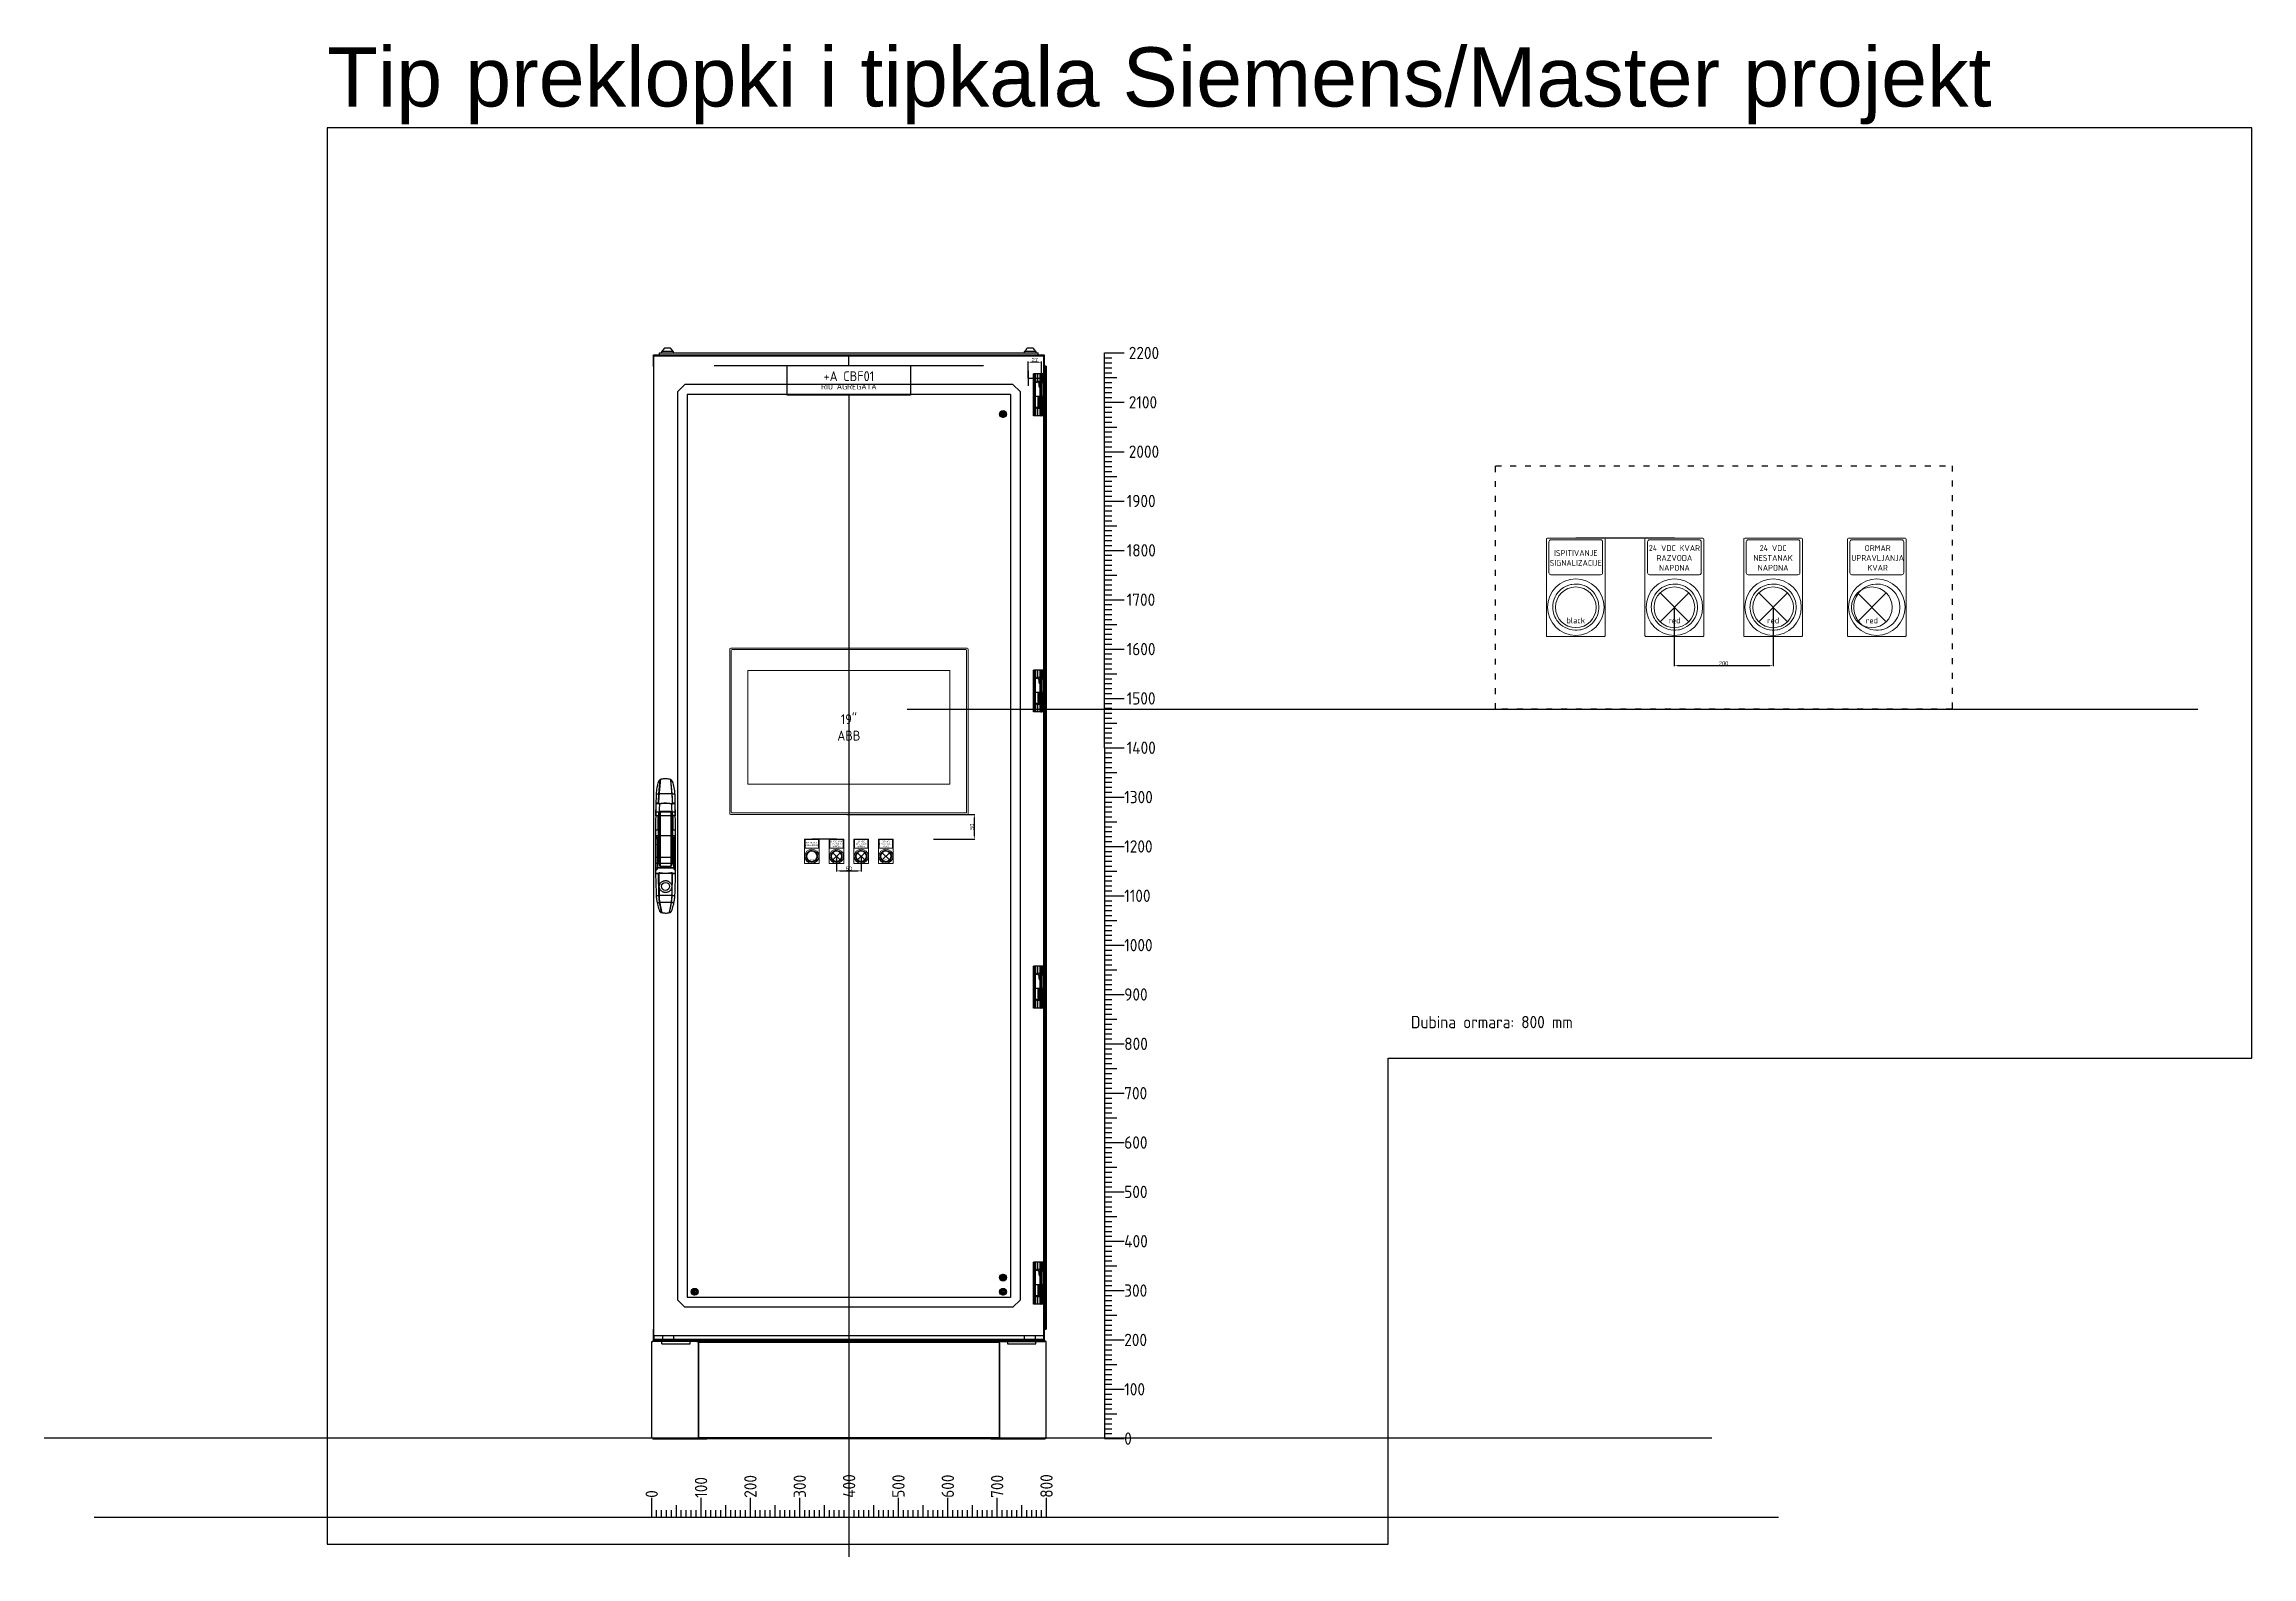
# Model space of a CAD drawing. Header units: millimetres. Extents: x 40929 to 57897, y 13592 to 43737.
# Drawn here: x 46034 to 50508, y 31547 to 34613 of the extents above; entities that cross this region are included whole.
import ezdxf
from ezdxf.enums import TextEntityAlignment as Align

# ---------------------------------------------------------------- set-up
doc = ezdxf.new("R2010")
doc.units = ezdxf.units.MM
doc.linetypes.add('ACAD_ISO03W100', pattern=[30, 12, -18])
doc.layers.add('! NO PLOT !', color=7, linetype='Continuous', true_color=0xff75dd, plot=False)
doc.layers.add('000-PI-Oprema', color=30, linetype='Continuous', lineweight=5)
for name, color, linetype in [('000-PI-ORMAR', 2, 'Continuous'), ('000-PI_TEXT', 7, 'Continuous'), ('AUT_7', 7, 'Continuous'), ('AUT_TEXT', 7, 'Continuous')]:
    doc.layers.add(name, color=color, linetype=linetype)
doc.styles.add('PI0', font='isocpeur.ttf', dxfattribs={"width": 0.9})
doc.styles.get("Standard").update_dxf_attribs({"font": 'arial.ttf'})
doc.dimstyles.new('ISO-25-lb', dxfattribs={"dimtxt": 8, "dimasz": 8, "dimexe": 1.25, "dimexo": 0.625, "dimtad": 1, "dimtxsty": 'Standard', "dimcen": 5, "dimadec": 0, "dimazin": 0, "dimtfac": 1, "dimtmove": 0, "dimatfit": 3, "dimfxl": 1, "dimarcsym": 0})

msp = doc.modelspace()

# ---------------------------------------------------------------- texts
at = {"layer": '! NO PLOT !', "ltscale": 0.25, "insert": (46607.931, 34606.261), "char_height": 120, "attachment_point": 1}
msp.add_mtext_dynamic_manual_height_columns('Tip preklopki i tipkala Siemens/Master projekt', width=4382.77629, gutter_width=12.5, heights=[0], dxfattribs=at)
at = {"layer": '! NO PLOT !', "attachment_point": 5, "style": 'PI0'}
for s, insert, char_height, width in [('{\\fISOCPEUR|b0|i0|c238|p34;black}', (49137.942, 33444.792), 12, 111.30987), ('{\\fISOCPEUR|b0|i0|c238|p34;red}', (49337.785, 33444.792), 12, 111.30987), ('{\\fISOCPEUR|b0|i0|c238|p34;red}', (49537.785, 33444.792), 12, 111.30987), ('{\\fISOCPEUR|b0|i0|c238|p34;red}', (49737.986, 33444.792), 12, 111.30987), ('{\\fISOCPEUR|b0|i0|c238|p34;19"\\PABB}', (47664.944, 33227.996), 20, 409.8), ('{\\fISOCPEUR|b0|i0|c238|p34;black}', (47589.983, 32960.143), 3, 27.82747), ('{\\fISOCPEUR|b0|i0|c238|p34;red}', (47639.944, 32960.143), 3, 27.82747), ('{\\fISOCPEUR|b0|i0|c238|p34;red}', (47689.944, 32960.143), 3, 27.82747), ('{\\fISOCPEUR|b0|i0|c238|p34;red}', (47739.994, 32960.143), 3, 27.82747)]:
    msp.add_mtext(s, dxfattribs=dict(at, insert=insert, char_height=char_height, width=width))
at = {"style": 'PI0', "width": 0.9}
for s, p in [('2200', (48232.119, 33986.796)), ('2100', (48232.119, 33886.796)), ('2000', (48232.119, 33786.796)), ('1900', (48227.902, 33686.796)), ('1800', (48227.902, 33586.796)), ('1700', (48227.902, 33486.796)), ('1600', (48227.902, 33386.796)), ('1500', (48227.902, 33286.796)), ('1400', (48227.902, 33186.796)), ('1300', (48222.931, 33086.796)), ('1200', (48222.931, 32986.796)), ('1100', (48222.931, 32886.796)), ('1000', (48222.931, 32786.796)), ('900', (48222.931, 32686.796)), ('800', (48222.931, 32586.796)), ('700', (48222.931, 32486.796)), ('600', (48222.931, 32386.796)), ('500', (48222.931, 32286.796)), ('400', (48222.931, 32186.796)), ('300', (48222.931, 32086.796)), ('200', (48222.931, 31986.796)), ('100', (48222.931, 31886.796)), ('0', (48222.931, 31786.796))]:
    msp.add_text(s, height=25, dxfattribs=at).set_placement(p, align=Align.MIDDLE_LEFT)
at = {"layer": '000-PI_TEXT', "attachment_point": 5, "style": 'PI0'}
for s, insert, char_height, width in [('{\\fISOCPEUR|b0|i0|c238|p34;24 VDC KVAR RAZVODA NAPONA}', (49337.785, 33571.405), 12, 98), ('{\\fISOCPEUR|b0|i0|c238|p34;24 VDC NESTANAK NAPONA}', (49537.785, 33571.405), 12, 98), ('{\\fISOCPEUR|b0|i0|c238|p34;ORMAR UPRAVLJANJA KVAR}', (49749.668, 33571.405), 12, 98), ('{\\fISOCPEUR|b0|i0|c238|p34;ISPITIVANJE SIGNALIZACIJE}', (49137.942, 33571.405), 12, 98), ('{\\fISOCPEUR|b0|i0|c238|p34;ISPITIVANJE SIGNALIZACIJE}', (47589.983, 32991.796), 3, 24.5), ('{\\fISOCPEUR|b0|i0|c238|p34;24 VDC KVAR RAZVODA NAPONA}', (47639.944, 32991.796), 3, 24.5), ('{\\fISOCPEUR|b0|i0|c238|p34;24 VDC NESTANAK NAPONA}', (47689.944, 32991.796), 3, 24.5), ('{\\fISOCPEUR|b0|i0|c238|p34;ORMAR UPRAVLJANJA KVAR}', (47739.994, 32991.796), 3, 24.5)]:
    msp.add_mtext(s, dxfattribs=dict(at, insert=insert, char_height=char_height, width=width))
at = {"layer": 'AUT_7', "linetype": 'Continuous', "insert": (47664.931, 33931.296), "char_height": 20, "width": 238.08137, "attachment_point": 5, "line_spacing_factor": 0.75, "style": 'PI0'}
msp.add_mtext('+{\\fISOCPEUR|b0|i0|c238|p34;A CBF01\\P\\H0.6x;\\C7;RIO AGREGATA}', dxfattribs=at)
at = {"layer": 'AUT_TEXT', "style": 'PI0', "width": 0.9}
msp.add_text('Dubina ormara: 800 mm', height=25, dxfattribs=at).set_placement((48967.813, 32630.922), align=Align.MIDDLE)

# ---------------------------------------------------------------- blocks, each defined once
blk = doc.blocks.new('A$C22301F41')
at = {"color": 7}
for p, q in [((0, 0), (0, 40)), ((800, 0), (0, 0)), ((10, 0), (10, 15)), ((20, 0), (20, 15)), ((30, 0), (30, 15)), ((40, 0), (40, 15)), ((50, 0), (50, 25)), ((60, 0), (60, 15)), ((70, 0), (70, 15)), ((80, 0), (80, 15)), ((90, 0), (90, 15)), ((100, 0), (100, 40)), ((110, 0), (110, 15)), ((120, 0), (120, 15)), ((130, 0), (130, 15)), ((140, 0), (140, 15)), ((150, 0), (150, 25)), ((160, 0), (160, 15)), ((170, 0), (170, 15)), ((180, 0), (180, 15)), ((190, 0), (190, 15)), ((200, 0), (200, 40)), ((200, 0), (200, 40)), ((200, 0), (200, 40)), ((200, 0), (200, 40)), ((200, 0), (200, 40)), ((200, 0), (200, 40)), ((200, 0), (200, 40)), ((200, 0), (200, 40)), ((210, 0), (210, 15)), ((220, 0), (220, 15)), ((230, 0), (230, 15)), ((240, 0), (240, 15)), ((250, 0), (250, 25)), ((260, 0), (260, 15)), ((270, 0), (270, 15)), ((280, 0), (280, 15)), ((290, 0), (290, 15)), ((300, 0), (300, 40)), ((310, 0), (310, 15)), ((320, 0), (320, 15)), ((330, 0), (330, 15)), ((340, 0), (340, 15)), ((350, 0), (350, 25)), ((360, 0), (360, 15)), ((370, 0), (370, 15)), ((380, 0), (380, 15)), ((390, 0), (390, 15)), ((400, 0), (400, 40)), ((400, 0), (400, 40)), ((400, 0), (400, 40)), ((400, 0), (400, 40)), ((400, 0), (400, 40)), ((400, 0), (400, 40)), ((400, 0), (400, 40)), ((410, 0), (410, 15)), ((420, 0), (420, 15)), ((430, 0), (430, 15)), ((440, 0), (440, 15)), ((450, 0), (450, 25)), ((460, 0), (460, 15)), ((470, 0), (470, 15)), ((480, 0), (480, 15)), ((490, 0), (490, 15)), ((500, 0), (500, 40)), ((510, 0), (510, 15)), ((520, 0), (520, 15)), ((530, 0), (530, 15)), ((540, 0), (540, 15)), ((550, 0), (550, 25)), ((560, 0), (560, 15)), ((570, 0), (570, 15)), ((580, 0), (580, 15)), ((590, 0), (590, 15)), ((600, 0), (600, 40)), ((600, 0), (600, 40)), ((600, 0), (600, 40)), ((600, 0), (600, 40)), ((600, 0), (600, 40)), ((600, 0), (600, 40)), ((610, 0), (610, 15)), ((620, 0), (620, 15)), ((630, 0), (630, 15)), ((640, 0), (640, 15)), ((650, 0), (650, 25)), ((660, 0), (660, 15)), ((670, 0), (670, 15)), ((680, 0), (680, 15)), ((690, 0), (690, 15)), ((700, 0), (700, 40)), ((710, 0), (710, 15)), ((720, 0), (720, 15)), ((730, 0), (730, 15)), ((740, 0), (740, 15)), ((750, 0), (750, 25)), ((760, 0), (760, 15)), ((770, 0), (770, 15)), ((780, 0), (780, 15)), ((790, 0), (790, 15)), ((800, 0), (800, 40)), ((800, 0), (800, 40)), ((800, 0), (800, 40)), ((800, 0), (800, 40)), ((800, 0), (800, 40)), ((800, 0), (800, 40))]:
    blk.add_line(p, q, dxfattribs=at)
at = {"color": 7, "style": 'PI0', "width": 0.9}
for s, p in [('0', (0, 40)), ('100', (100, 40)), ('200', (200, 40)), ('300', (300, 40)), ('400', (400, 40)), ('500', (500, 40)), ('600', (600, 40)), ('700', (700, 40)), ('800', (800, 40))]:
    blk.add_text(s, height=25, rotation=90, dxfattribs=at).set_placement(p, align=Align.MIDDLE_LEFT)
blk = doc.blocks.new('*U117')
at = {"layer": '000-PI-ORMAR'}
for p, q in [((-13.4, 105.2), (-10.6, 134.6)), ((-10.5, 134.6), (-10.9, 134.5)), ((10.9, 134.5), (10.5, 134.6)), ((13.4, 105.2), (10.6, 134.6)), ((-19.3, 101.3), (-19.7, 86.2)), ((-19.1, 105.2), (-13.4, 105.2)), ((13.2, 105.2), (-13.2, 105.2)), ((13.4, 105.2), (19.1, 105.2)), ((19.7, 86.2), (19.3, 101.3)), ((-19.7, 86.2), (-20.5, 27.7)), ((-19.7, 86.2), (-20.1, 61)), ((-20.1, 61.9), (-17.3, 61.9)), ((-20.1, 61.8), (-14.7, 61.8)), ((-20, 69.3), (-12.7, 69.3)), ((-20, 69), (-17.3, 69)), ((-19.7, 87), (-14.2, 87)), ((-19.7, 86.2), (-12.5, 86.2)), ((-17.3, 69.3), (17.3, 69.3)), ((-17.3, 61.8), (17.3, 61.8)), ((-15, 32.8), (-13.4, 60.3)), ((-13.3, -35.1), (-14.7, 61.8)), ((-14.1, 86.2), (-14.2, 87)), ((-14, 85.3), (-14.1, 86.2)), ((-12.5, 86.2), (-13.4, 60.3)), ((-12.7, 69.3), (-12.6, 69.3)), ((-12.6, 69.3), (-12.6, -39.1)), ((-11.2, 85.1), (-12.5, 86.2)), ((-10.7, 70.5), (-10.7, -41)), ((-10.7, 70.5), (10.7, 70.5)), ((10.7, 70.5), (10.7, -41)), ((12.5, 86.2), (11.2, 85.1)), ((12, 85.8), (14, 85.3)), ((12.5, 86.2), (19.7, 86.2)), ((13.4, 60.3), (12.5, 86.2)), ((12.6, 69.3), (12.6, -39.1)), ((12.6, 69.3), (12.7, 69.3)), ((12.7, 69.3), (20, 69.3)), ((14.7, 61.8), (13.3, -35.1)), ((13.4, 60.3), (15, 32.8)), ((14, 85.3), (14.1, 86.2)), ((14.1, 86.2), (14.2, 87)), ((14.2, 87), (19.7, 87)), ((14.7, 61.8), (20.1, 61.8)), ((17.3, 69), (20, 69)), ((17.3, 61.9), (20.1, 61.9)), ((20.5, 27.7), (19.7, 86.2)), ((20.1, 60.6), (19.7, 86.2)), ((20.5, 27.7), (20.3, 48.5)), ((-20.4, 35.9), (-20.5, 27.7)), ((-20.5, 32.8), (-15, 32.8)), ((-20.5, 27.7), (-20.1, -55.1)), ((-17.2, 17.8), (-20.5, 23.4)), ((-17.2, 14.2), (-20.5, 17)), ((-17.2, 2.5), (-20.5, 2.6)), ((-19.8, 21.4), (19.8, 21.4)), ((-17.2, 17.8), (-17.2, -47.4)), ((-16.2, 2.4), (-16.5, 15.5)), ((-16.5, 15.5), (-16.5, -46.1)), ((-16.4, 10.5), (-16.5, 13)), ((-16.2, 2.4), (-16.5, 2.5)), ((-16.2, -35.1), (-16.2, 2.4)), ((15, 32.8), (20.5, 32.8)), ((16.5, 15.5), (16.2, 2.4)), ((16.5, 2.5), (16.2, 2.4)), ((16.2, 2.4), (16.2, -35.1)), ((16.5, 13), (16.4, 10.5)), ((16.5, 15.5), (16.5, -46.1)), ((20.5, 23.4), (17.2, 17.8)), ((17.2, 17.8), (17.2, -47.4)), ((20.5, 17), (17.2, 14.2)), ((20.5, 2.6), (17.2, 2.5)), ((20.1, -55.1), (20.5, 27.7)), ((-20.5, -18.2), (-20.4, -35.1)), ((-20.5, -22.5), (20.5, -22.5)), ((-20.4, -35.1), (-13.3, -35.1)), ((-20.2, -44.2), (-20.1, -55.1)), ((-20.2, -44.2), (20.2, -44.2)), ((-16.5, -46.1), (-16.4, -43.8)), ((-16.4, -43.8), (16.4, -43.8)), ((-16.2, -35.1), (16.2, -35.1)), ((-11.5, -22.7), (-11.5, -29.5)), ((-10.7, -41), (10.7, -41)), ((13.3, -35.1), (20.4, -35.1)), ((16.4, -43.8), (16.5, -46.1)), ((20.1, -55.1), (20.2, -44.2)), ((20.4, -35.1), (20.5, -18.2)), ((-20.2, -50.4), (-17.2, -47.4)), ((-20.1, -55.1), (20.1, -55.1)), ((-20.1, -55.1), (-19.2, -96.1)), ((-20.1, -55.7), (-14, -55.7)), ((-14, -55.7), (-13.9, -55.1)), ((-13.4, -100.7), (-14, -55.7)), ((-13.9, -55.1), (-13.7, -54.4)), ((13.4, -100.7), (14, -55.7)), ((13.9, -55.1), (13.7, -54.4)), ((14, -55.7), (13.9, -55.1)), ((14, -55.7), (20.1, -55.7)), ((17.2, -47.4), (20.2, -50.4)), ((19.2, -96.1), (20.1, -55.1)), ((-19, -100.7), (-13.4, -100.7)), ((-17.1, -114.8), (-12, -114.8)), ((13.1, -100.7), (-13.1, -100.7)), ((11.7, -114.8), (-11.7, -114.8)), ((12, -114.8), (17.1, -114.8)), ((13.4, -100.7), (19, -100.7)), ((-9.7, -134.8), (-8, -135.2)), ((-7.8, -135.2), (-8, -135.2)), ((7.8, -135.2), (8, -135.2)), ((8, -135.2), (9.7, -134.8))]:
    blk.add_line(p, q, dxfattribs=at)
for points in [[(-10.9, 134.5), (-11.6, 133.9), (-12.2, 133.2), (-12.8, 132.5), (-13.4, 131.8), (-13.9, 131), (-14.4, 130.2)], [(10.5, 134.6), (8.3, 135.2), (6.2, 135.5), (4, 135.8), (1.7, 136), (-0.5, 136), (-2.8, 135.9), (-4.7, 135.7), (-6.7, 135.5), (-8.6, 135.1), (-10.5, 134.6)], [(14.4, 130.2), (13.7, 131.4), (12.9, 132.5), (12.3, 133.2), (11.6, 133.9), (10.9, 134.5)], [(-19.1, 105.2), (-19.2, 104.3), (-19.2, 103.3), (-19.3, 102.3), (-19.3, 101.3)], [(-14.4, 130.2), (-15.3, 127.2), (-16.1, 124.2), (-16.9, 121.1), (-17.5, 118), (-18.1, 114.8), (-18.5, 111.7), (-18.9, 108.5), (-19.1, 105.2)], [(-14.2, 87), (-14.2, 90.3), (-14.2, 93.5), (-14, 96.6), (-13.9, 99.7), (-13.6, 102.7), (-13.4, 105.2)], [(14.2, 87), (14.2, 90.3), (14.2, 93.5), (14, 96.6), (13.9, 99.7), (13.6, 102.7), (13.4, 105.2)], [(19.1, 105.2), (18.9, 108.4), (18.5, 111.6), (18.1, 114.7), (17.5, 117.9), (16.9, 121), (16.2, 124.1), (15.3, 127.2), (14.4, 130.2)], [(19.3, 101.3), (19.3, 102.3), (19.2, 103.3), (19.2, 104.3), (19.1, 105.2)], [(-12.7, 69.3), (-13.2, 68.4), (-13.6, 67.5), (-14, 66.6), (-14.3, 65.6), (-14.5, 64.6), (-14.6, 63.5), (-14.7, 62.5), (-14.7, 61.8)], [(-14, 85.3), (-12.2, 85.8), (-12, 85.8)], [(-12.6, 69.3), (-12.5, 69.5), (-12.3, 69.7), (-12.2, 69.9), (-12, 70), (-11.8, 70.2), (-11.6, 70.3), (-11.4, 70.4), (-11.2, 70.4), (-11, 70.5), (-10.7, 70.5)], [(-12, 85.8), (-10.3, 86.1), (-8.4, 86.4), (-6.5, 86.7), (-4.5, 86.9), (-2.5, 87), (-0.5, 87), (1.5, 87), (3.6, 86.9), (5.7, 86.8), (7.8, 86.5), (9.9, 86.2), (12, 85.8), (12, 85.8)], [(11.2, 85.1), (8.8, 85.5), (6.3, 85.8), (3.8, 86), (1.3, 86.1), (-0.8, 86.1), (-2.8, 86), (-4.9, 85.9), (-7, 85.7), (-9.1, 85.4), (-11.2, 85.1)], [(10.7, 70.5), (11, 70.5), (11.2, 70.4), (11.4, 70.4), (11.6, 70.3), (11.8, 70.2), (12, 70), (12.2, 69.9), (12.3, 69.7), (12.5, 69.5), (12.6, 69.3)], [(14.7, 61.8), (14.7, 62.9), (14.6, 63.9), (14.4, 65), (14.1, 66), (13.8, 66.9), (13.4, 67.9), (13, 68.8), (12.7, 69.3)], [(-16.5, 15.5), (-16.5, 15.9), (-16.6, 16.3), (-16.7, 16.6), (-16.8, 17), (-16.9, 17.3), (-17.1, 17.6), (-17.2, 17.8)], [(17.2, 17.8), (17, 17.5), (16.9, 17.2), (16.7, 16.8), (16.6, 16.5), (16.6, 16.1), (16.5, 15.8), (16.5, 15.5)], [(-16.4, -43.8), (-16.4, -43.1), (-16.3, -42.4), (-16.3, -41.6), (-16.3, -40.7), (-16.3, -39.9), (-16.3, -38.9), (-16.3, -38), (-16.2, -37), (-16.2, -36), (-16.2, -35.1)], [(-13.3, -35.1), (-13.2, -36.2), (-13.1, -37.2), (-12.9, -38.2), (-12.6, -39.1)], [(-12.6, -39.1), (-12.4, -39.6), (-12.1, -40.1), (-12, -40.4), (-11.8, -40.6), (-11.5, -40.7), (-11.3, -40.9), (-11, -40.9), (-10.8, -41), (-10.7, -41)], [(10.7, -41), (11, -40.9), (11.2, -40.9), (11.4, -40.8), (11.6, -40.7), (11.8, -40.5), (12, -40.3), (12.3, -39.8), (12.6, -39.3), (12.6, -39.1)], [(12.6, -39.1), (12.9, -38.1), (13.1, -37.1), (13.2, -36), (13.3, -35.1)], [(16.2, -35.1), (16.2, -36.1), (16.2, -37.1), (16.3, -38.1), (16.3, -39), (16.3, -39.9), (16.3, -40.8), (16.3, -41.7), (16.3, -42.5), (16.4, -43.2), (16.4, -43.8)], [(-17.2, -47.4), (-17, -47.3), (-16.9, -47.1), (-16.7, -46.9), (-16.6, -46.7), (-16.6, -46.5), (-16.5, -46.3), (-16.5, -46.1)], [(-9.6, -55.1), (-9.9, -55), (-11.8, -54.7), (-13.7, -54.4)], [(8.9, -73.9), (9.6, -74.6), (10.3, -75.5), (10.9, -76.3), (11.4, -77.3), (11.9, -78.2), (12.2, -79.2), (12.5, -80.2), (12.6, -81.3), (12.7, -82.3), (12.6, -83.3), (12.5, -84.2), (12.3, -85.2), (12.1, -86.1), (11.7, -87), (11.3, -87.9), (10.9, -88.7), (10.3, -89.5), (9.7, -90.3), (9, -91), (8.3, -91.6), (7.5, -92.2), (6.6, -92.8), (5.7, -93.3), (4.8, -93.7), (3.7, -94), (2.7, -94.3), (1.6, -94.5), (0.5, -94.5), (-0.6, -94.5), (-1.7, -94.4), (-2.8, -94.3), (-3.8, -94), (-4.9, -93.6), (-5.9, -93.2), (-6.9, -92.6), (-7.8, -92), (-8.6, -91.3), (-9.4, -90.6), (-10.1, -89.7), (-10.8, -88.9), (-11.3, -88), (-11.7, -87), (-12.1, -86.1), (-12.4, -85.1), (-12.6, -84.1), (-12.7, -83.1), (-12.7, -82.1), (-12.6, -81.2), (-12.5, -80.2), (-12.2, -79.3), (-11.9, -78.4), (-11.6, -77.5), (-11.1, -76.7), (-10.6, -75.9), (-10, -75.1), (-9.4, -74.3), (-8.6, -73.6), (-7.8, -73), (-7, -72.4), (-6.1, -71.9), (-5.1, -71.4), (-4.1, -71), (-3.1, -70.7), (-2, -70.5), (-0.9, -70.4), (0.1, -70.4), (1.2, -70.4), (2.3, -70.6), (3.3, -70.8), (4.4, -71.1), (5.4, -71.5), (6.3, -72), (7.2, -72.5), (8.1, -73.2), (8.9, -73.9)], [(9.6, -55.1), (7.8, -55.3), (5.8, -55.5), (3.8, -55.6), (1.7, -55.7), (-0.4, -55.7), (-2.4, -55.6), (-4.3, -55.6), (-6.2, -55.4), (-8.1, -55.2), (-9.6, -55.1)], [(13.7, -54.4), (11.7, -54.8), (9.8, -55), (9.6, -55.1)], [(16.5, -46.1), (16.5, -46.3), (16.6, -46.5), (16.7, -46.8), (16.8, -47), (16.9, -47.1), (17.1, -47.3), (17.2, -47.4)], [(-19.2, -96.1), (-19.1, -98.4), (-19, -100.7)], [(-19, -100.7), (-18.8, -102.4), (-18.7, -104.2), (-18.5, -105.9), (-18.3, -107.6), (-18.1, -109.2), (-17.8, -110.9), (-17.6, -111.9), (-17.5, -112.9), (-17.3, -113.9), (-17.1, -114.8)], [(-17.1, -114.8), (-16.5, -117.9), (-15.7, -120.9), (-14.9, -123.8), (-14.1, -126.7), (-13.1, -129.6), (-12.1, -132.3)], [(-12, -114.8), (-12.4, -112.5), (-12.7, -110.1), (-13, -107.5), (-13.2, -104.8), (-13.4, -102.1), (-13.4, -100.7)], [(-12.1, -132.3), (-11.6, -133), (-11, -133.6), (-10.4, -134.2), (-9.7, -134.8)], [(-8, -135.2), (-10.5, -123.5), (-12, -114.8)], [(8, -135.2), (10.5, -123.5), (12, -114.8)], [(9.7, -134.8), (10.4, -134.2), (11, -133.6), (11.6, -133), (12.1, -132.3)], [(12, -114.8), (12.4, -112.5), (12.7, -110.1), (13, -107.5), (13.2, -104.8), (13.4, -102.1), (13.4, -100.7)], [(12.1, -132.3), (13.1, -129.6), (14.1, -126.8), (14.9, -123.9), (15.7, -120.9), (16.5, -117.9), (17.1, -114.8)], [(17.1, -114.8), (17.4, -113.4), (17.6, -111.9), (17.9, -110.4), (18.1, -108.7), (18.4, -107), (18.6, -105.3), (18.7, -104.2), (18.8, -103), (18.9, -101.8), (19, -100.7)], [(19, -100.7), (19.1, -98.4), (19.2, -96.1)], [(-7.8, -135.2), (-5.9, -135.6), (-4.1, -135.8), (-2.2, -135.9), (-0.2, -136), (1.7, -136), (3.7, -135.8), (5.8, -135.6), (7.8, -135.2)]]:
    blk.add_lwpolyline(points, dxfattribs=at)
blk.add_circle((0, -82.1), 8.15, dxfattribs=at)
for centre, major_axis, ratio, start_param, end_param in [((73, -135.2), (0, 546.8), 0.175521, 1.054802, 1.115623), ((-73, -135.2), (0, 546.8), 0.175521, -1.115623, -1.054802), ((-7.5, 87.2), (0, 37), 0.175521, 1.061397, 1.596486), ((7.5, 87.2), (0, 37), 0.175521, 4.6867, 5.221788), ((-7.5, 87.2), (0, 37), 0.175521, -4.6867, -4.66155), ((7.5, 87.2), (0, 37), 0.175521, 4.66155, 4.6867), ((-19.5, 12.8), (-3, 0), 0.71325, 3.261467, 3.839724), ((-19.5, 2.5), (-3, 0), 0.017452, 3.261467, 3.839724), ((19.5, 12.8), (-3, 0), 0.71325, 5.585054, 6.163311), ((19.5, 2.5), (-3, 0), 0.017452, -0.698132, -0.119874), ((137.5, -39.6), (0, 669.9), 0.225671, -4.689366, -4.621155), ((-137.5, -39.6), (0, 669.9), 0.225671, 4.621155, 4.689366), ((-5.9, -95.4), (0, 32.4), 0.225671, 1.735147, 2.215471), ((21.2, -9.1), (0, 180.2), 0.225671, -4.085045, -3.936826), ((-21.2, -9.1), (0, 180.2), 0.225671, 3.936826, 4.085045), ((5.9, -95.4), (0, 32.4), 0.225671, 4.067714, 4.548039)]:
    blk.add_ellipse(centre, major_axis=major_axis, ratio=ratio, start_param=start_param, end_param=end_param, dxfattribs=at)
blk = doc.blocks.new('A$C34f25ed7')
at = {"layer": '000-PI-ORMAR'}
blk.add_blockref('*U117', (-4, -1008.4), dxfattribs=at)
blk = doc.blocks.new('8806000_2000x800x600')
at = {"layer": '! NO PLOT !'}
for p, q in [((-3755.8, 1846.7), (-3770.8, 1831.7)), ((-3090.8, 1846.7), (-3755.8, 1846.7)), ((-3075.8, 1831.7), (-3090.8, 1846.7)), ((-3049.3, 1783), (-3049.3, 1868)), ((-3029.9, 1868), (-3049.3, 1868)), ((-3047.6, 1800), (-3047.6, 1851)), ((-3042.6, 1851), (-3047.6, 1851)), ((-3046.8, 1851), (-3046.8, 1868)), ((-3046.6, 1783), (-3046.6, 1868)), ((-3045.1, 1800), (-3045.1, 1851)), ((-3044.7, 1851), (-3044.7, 1868)), ((-3029.9, 1853), (-3042.6, 1853)), ((-3042.6, 1851), (-3042.6, 1853)), ((-3041, 1868), (-3041, 1853)), ((-3040.5, 1853), (-3040.5, 1850.5)), ((-3040.5, 1850.5), (-3030.3, 1850.5)), ((-3040.1, 1853), (-3040.1, 1868)), ((-3038.4, 1850.5), (-3038.4, 1843)), ((-3038.4, 1843), (-3032.5, 1843)), ((-3038.4, 1843), (-3036.9, 1840.5)), ((-3036.9, 1840.5), (-3033.9, 1840.5)), ((-3036, 1783), (-3036, 1868)), ((-3031.8, 1859.5), (-3036, 1859.5)), ((-3031.7, 1854.5), (-3036, 1854.5)), ((-3035.4, 1853), (-3035.4, 1868)), ((-3035.2, 1783), (-3035.2, 1868)), ((-3033.9, 1840.5), (-3032.5, 1843)), ((-3032.9, 1796.5), (-3032.9, 1854.5)), ((-3032.5, 1843), (-3032.5, 1850.5)), ((-3032.4, 1866), (-3031.8, 1866)), ((-3032.4, 1785), (-3032.4, 1866)), ((-3032.4, 1791.5), (-3032.4, 1859.5)), ((-3032.2, 1796.5), (-3032.2, 1854.5)), ((-3031.8, 1859.5), (-3031.8, 1866)), ((-3031.7, 1796.5), (-3031.7, 1854.5)), ((-3030.3, 1850.5), (-3030.3, 1853)), ((-3029.9, 1853), (-3029.9, 1868)), ((-3770.8, 1831.7), (-3770.8, -8.3)), ((-3750.8, 1826.7), (-3750.8, -3.3)), ((-3095.8, 1826.7), (-3750.8, 1826.7)), ((-3110.8, 1779.4), (-3110.8, 1794.1)), ((-3110.8, 1779.4), (-3110.8, 1794.1)), ((-3095.8, 1826.7), (-3095.8, -3.3)), ((-3075.8, -8.3), (-3075.8, 1831.7)), ((-3042.6, 1800), (-3047.6, 1800)), ((-3046.8, 1783), (-3046.8, 1800)), ((-3046.1, 1823), (-3029.3, 1823)), ((-3046.1, 1823), (-3046.1, 1800.5)), ((-3046.1, 1800.5), (-3029.3, 1800.5)), ((-3044.7, 1783), (-3044.7, 1800)), ((-3042.6, 1798), (-3042.6, 1800)), ((-3029.9, 1798), (-3042.6, 1798)), ((-3041, 1798), (-3041, 1783)), ((-3040.5, 1800.5), (-3040.5, 1798)), ((-3040.2, 1823), (-3040.2, 1800.5)), ((-3040.1, 1783), (-3040.1, 1798)), ((-3036.9, 1810.5), (-3038.4, 1808)), ((-3038.4, 1808), (-3038.4, 1800.5)), ((-3038.4, 1808), (-3032.5, 1808)), ((-3038.2, 1823), (-3038.2, 1800.5)), ((-3036.9, 1810.5), (-3033.9, 1810.5)), ((-3036.5, 1823), (-3036.5, 1800.5)), ((-3036.1, 1823), (-3036.1, 1800.5)), ((-3031.7, 1796.5), (-3036, 1796.5)), ((-3031.8, 1791.5), (-3036, 1791.5)), ((-3035.4, 1783), (-3035.4, 1798)), ((-3034, 1823), (-3034, 1800.5)), ((-3032.5, 1808), (-3033.9, 1810.5)), ((-3033.6, 1823), (-3033.6, 1800.5)), ((-3033.3, 1823), (-3033.3, 1800.5)), ((-3032.5, 1800.5), (-3032.5, 1808)), ((-3032.2, 1823), (-3032.2, 1800.5)), ((-3031.8, 1785), (-3031.8, 1791.5)), ((-3031.4, 1823), (-3031.4, 1800.5)), ((-3031.3, 1800.5), (-3031.3, 1823)), ((-3030.3, 1823), (-3030.3, 1800.5)), ((-3030.3, 1798), (-3030.3, 1800.5)), ((-3029.9, 1783), (-3029.9, 1798)), ((-3029.5, 1823), (-3029.5, 1800.5)), ((-3118.2, 1786.7), (-3103.5, 1786.7)), ((-3118.2, 1786.7), (-3103.5, 1786.7)), ((-3029.9, 1783), (-3049.3, 1783)), ((-3032.4, 1785), (-3031.8, 1785)), ((-3049.3, 1183), (-3049.3, 1268)), ((-3029.9, 1268), (-3049.3, 1268)), ((-3046.8, 1251), (-3046.8, 1268)), ((-3046.6, 1183), (-3046.6, 1268)), ((-3044.7, 1251), (-3044.7, 1268)), ((-3029.9, 1253), (-3042.6, 1253)), ((-3042.6, 1251), (-3042.6, 1253)), ((-3041, 1268), (-3041, 1253)), ((-3040.5, 1253), (-3040.5, 1250.5)), ((-3040.1, 1253), (-3040.1, 1268)), ((-3036, 1183), (-3036, 1268)), ((-3031.8, 1259.5), (-3036, 1259.5)), ((-3031.7, 1254.5), (-3036, 1254.5)), ((-3035.4, 1253), (-3035.4, 1268)), ((-3035.2, 1183), (-3035.2, 1268)), ((-3032.9, 1196.5), (-3032.9, 1254.5)), ((-3032.4, 1266), (-3031.8, 1266)), ((-3032.4, 1185), (-3032.4, 1266)), ((-3032.4, 1191.5), (-3032.4, 1259.5)), ((-3032.2, 1196.5), (-3032.2, 1254.5)), ((-3031.8, 1259.5), (-3031.8, 1266)), ((-3031.7, 1196.5), (-3031.7, 1254.5)), ((-3030.3, 1250.5), (-3030.3, 1253)), ((-3029.9, 1253), (-3029.9, 1268)), ((-3047.6, 1200), (-3047.6, 1251)), ((-3042.6, 1251), (-3047.6, 1251)), ((-3046.1, 1223), (-3046.1, 1200.5)), ((-3046.1, 1223), (-3029.3, 1223)), ((-3045.1, 1200), (-3045.1, 1251)), ((-3040.5, 1250.5), (-3030.3, 1250.5)), ((-3040.2, 1223), (-3040.2, 1200.5)), ((-3038.4, 1250.5), (-3038.4, 1243)), ((-3038.4, 1243), (-3032.5, 1243)), ((-3038.4, 1243), (-3036.9, 1240.5)), ((-3036.9, 1210.5), (-3038.4, 1208)), ((-3038.4, 1208), (-3038.4, 1200.5)), ((-3038.4, 1208), (-3032.5, 1208)), ((-3038.2, 1223), (-3038.2, 1200.5)), ((-3036.9, 1240.5), (-3033.9, 1240.5)), ((-3036.9, 1210.5), (-3033.9, 1210.5)), ((-3036.5, 1223), (-3036.5, 1200.5)), ((-3036.1, 1223), (-3036.1, 1200.5)), ((-3034, 1223), (-3034, 1200.5)), ((-3033.9, 1240.5), (-3032.5, 1243)), ((-3032.5, 1208), (-3033.9, 1210.5)), ((-3033.6, 1223), (-3033.6, 1200.5)), ((-3033.3, 1223), (-3033.3, 1200.5)), ((-3032.5, 1243), (-3032.5, 1250.5)), ((-3032.5, 1200.5), (-3032.5, 1208)), ((-3032.2, 1223), (-3032.2, 1200.5)), ((-3031.4, 1223), (-3031.4, 1200.5)), ((-3031.3, 1200.5), (-3031.3, 1223)), ((-3030.3, 1223), (-3030.3, 1200.5)), ((-3029.5, 1223), (-3029.5, 1200.5)), ((-3029.9, 1183), (-3049.3, 1183)), ((-3042.6, 1200), (-3047.6, 1200)), ((-3046.8, 1183), (-3046.8, 1200)), ((-3046.1, 1200.5), (-3029.3, 1200.5)), ((-3044.7, 1183), (-3044.7, 1200)), ((-3042.6, 1198), (-3042.6, 1200)), ((-3029.9, 1198), (-3042.6, 1198)), ((-3041, 1198), (-3041, 1183)), ((-3040.5, 1200.5), (-3040.5, 1198)), ((-3040.1, 1183), (-3040.1, 1198)), ((-3031.7, 1196.5), (-3036, 1196.5)), ((-3031.8, 1191.5), (-3036, 1191.5)), ((-3035.4, 1183), (-3035.4, 1198)), ((-3032.4, 1185), (-3031.8, 1185)), ((-3031.8, 1185), (-3031.8, 1191.5)), ((-3030.3, 1198), (-3030.3, 1200.5)), ((-3029.9, 1183), (-3029.9, 1198)), ((-3049.3, 583), (-3049.3, 668)), ((-3029.9, 668), (-3049.3, 668)), ((-3047.6, 600), (-3047.6, 651)), ((-3042.6, 651), (-3047.6, 651)), ((-3046.8, 651), (-3046.8, 668)), ((-3046.6, 583), (-3046.6, 668)), ((-3045.1, 600), (-3045.1, 651)), ((-3044.7, 651), (-3044.7, 668)), ((-3029.9, 653), (-3042.6, 653)), ((-3042.6, 651), (-3042.6, 653)), ((-3041, 668), (-3041, 653)), ((-3040.5, 653), (-3040.5, 650.5)), ((-3040.5, 650.5), (-3030.3, 650.5)), ((-3040.1, 653), (-3040.1, 668)), ((-3038.4, 650.5), (-3038.4, 643)), ((-3038.4, 643), (-3036.9, 640.5)), ((-3038.4, 643), (-3032.5, 643)), ((-3036.9, 640.5), (-3033.9, 640.5)), ((-3036, 583), (-3036, 668)), ((-3031.8, 659.5), (-3036, 659.5)), ((-3031.7, 654.5), (-3036, 654.5)), ((-3035.4, 653), (-3035.4, 668)), ((-3035.2, 583), (-3035.2, 668)), ((-3033.9, 640.5), (-3032.5, 643)), ((-3032.9, 596.5), (-3032.9, 654.5)), ((-3032.5, 643), (-3032.5, 650.5)), ((-3032.4, 666), (-3031.8, 666)), ((-3032.4, 585), (-3032.4, 666)), ((-3032.4, 591.5), (-3032.4, 659.5)), ((-3032.2, 596.5), (-3032.2, 654.5)), ((-3031.8, 659.5), (-3031.8, 666)), ((-3031.7, 596.5), (-3031.7, 654.5)), ((-3030.3, 650.5), (-3030.3, 653)), ((-3029.9, 653), (-3029.9, 668)), ((-3029.9, 583), (-3049.3, 583)), ((-3042.6, 600), (-3047.6, 600)), ((-3046.8, 583), (-3046.8, 600)), ((-3046.1, 623), (-3046.1, 600.5)), ((-3046.1, 623), (-3029.3, 623)), ((-3046.1, 600.5), (-3029.3, 600.5)), ((-3044.7, 583), (-3044.7, 600)), ((-3042.6, 598), (-3042.6, 600)), ((-3029.9, 598), (-3042.6, 598)), ((-3041, 598), (-3041, 583)), ((-3040.5, 600.5), (-3040.5, 598)), ((-3040.2, 623), (-3040.2, 600.5)), ((-3040.1, 583), (-3040.1, 598)), ((-3036.9, 610.5), (-3038.4, 608)), ((-3038.4, 608), (-3038.4, 600.5)), ((-3038.4, 608), (-3032.5, 608)), ((-3038.2, 623), (-3038.2, 600.5)), ((-3036.9, 610.5), (-3033.9, 610.5)), ((-3036.5, 623), (-3036.5, 600.5)), ((-3036.1, 623), (-3036.1, 600.5)), ((-3031.7, 596.5), (-3036, 596.5)), ((-3031.8, 591.5), (-3036, 591.5)), ((-3035.4, 583), (-3035.4, 598)), ((-3034, 623), (-3034, 600.5)), ((-3032.5, 608), (-3033.9, 610.5)), ((-3033.6, 623), (-3033.6, 600.5)), ((-3033.3, 623), (-3033.3, 600.5)), ((-3032.5, 600.5), (-3032.5, 608)), ((-3032.4, 585), (-3031.8, 585)), ((-3032.2, 623), (-3032.2, 600.5)), ((-3031.8, 585), (-3031.8, 591.5)), ((-3031.4, 623), (-3031.4, 600.5)), ((-3031.3, 600.5), (-3031.3, 623)), ((-3030.3, 623), (-3030.3, 600.5)), ((-3030.3, 598), (-3030.3, 600.5)), ((-3029.9, 583), (-3029.9, 598)), ((-3029.5, 623), (-3029.5, 600.5)), ((-3049.3, -17), (-3049.3, 68)), ((-3029.9, 68), (-3049.3, 68)), ((-3047.6, 0), (-3047.6, 51)), ((-3042.6, 51), (-3047.6, 51)), ((-3046.8, 51), (-3046.8, 68)), ((-3046.6, -17), (-3046.6, 68)), ((-3045.1, 0), (-3045.1, 51)), ((-3044.7, 51), (-3044.7, 68)), ((-3029.9, 53), (-3042.6, 53)), ((-3042.6, 51), (-3042.6, 53)), ((-3041, 68), (-3041, 53)), ((-3040.5, 53), (-3040.5, 50.5)), ((-3040.5, 50.5), (-3030.3, 50.5)), ((-3040.1, 53), (-3040.1, 68)), ((-3038.4, 50.5), (-3038.4, 43)), ((-3036, -17), (-3036, 68)), ((-3031.8, 59.5), (-3036, 59.5)), ((-3031.7, 54.5), (-3036, 54.5)), ((-3035.4, 53), (-3035.4, 68)), ((-3035.2, -17), (-3035.2, 68)), ((-3032.9, -3.5), (-3032.9, 54.5)), ((-3032.5, 43), (-3032.5, 50.5)), ((-3032.4, 66), (-3031.8, 66)), ((-3032.4, -15), (-3032.4, 66)), ((-3032.4, -8.5), (-3032.4, 59.5)), ((-3032.2, -3.5), (-3032.2, 54.5)), ((-3031.8, 59.5), (-3031.8, 66)), ((-3031.7, -3.5), (-3031.7, 54.5)), ((-3030.3, 50.5), (-3030.3, 53)), ((-3029.9, 53), (-3029.9, 68)), ((-3743.2, 8), (-3728.5, 8)), ((-3735.8, 0.6), (-3735.8, 15.3)), ((-3118.2, 36.7), (-3103.5, 36.7)), ((-3118.2, 8), (-3103.5, 8)), ((-3110.8, 29.4), (-3110.8, 44.1)), ((-3110.8, 0.6), (-3110.8, 15.3)), ((-3046.1, 23), (-3046.1, 0.5)), ((-3046.1, 23), (-3029.3, 23)), ((-3046.1, 0.5), (-3029.3, 0.5)), ((-3040.5, 0.5), (-3040.5, -2)), ((-3040.2, 23), (-3040.2, 0.5)), ((-3038.4, 43), (-3036.9, 40.5)), ((-3038.4, 43), (-3032.5, 43)), ((-3036.9, 10.5), (-3038.4, 8)), ((-3038.4, 8), (-3038.4, 0.5)), ((-3038.4, 8), (-3032.5, 8)), ((-3038.2, 23), (-3038.2, 0.5)), ((-3036.9, 40.5), (-3033.9, 40.5)), ((-3036.9, 10.5), (-3033.9, 10.5)), ((-3036.5, 23), (-3036.5, 0.5)), ((-3036.1, 23), (-3036.1, 0.5)), ((-3034, 23), (-3034, 0.5)), ((-3033.9, 40.5), (-3032.5, 43)), ((-3032.5, 8), (-3033.9, 10.5)), ((-3033.6, 23), (-3033.6, 0.5)), ((-3033.3, 23), (-3033.3, 0.5)), ((-3032.5, 0.5), (-3032.5, 8)), ((-3032.2, 23), (-3032.2, 0.5)), ((-3031.4, 23), (-3031.4, 0.5)), ((-3031.3, 0.5), (-3031.3, 23)), ((-3030.3, 23), (-3030.3, 0.5)), ((-3030.3, -2), (-3030.3, 0.5)), ((-3029.5, 23), (-3029.5, 0.5)), ((-3770.8, -8.3), (-3755.8, -23.3)), ((-3090.8, -23.3), (-3755.8, -23.3)), ((-3095.8, -3.3), (-3750.8, -3.3)), ((-3090.8, -23.3), (-3075.8, -8.3)), ((-3029.9, -17), (-3049.3, -17)), ((-3042.6, 0), (-3047.6, 0)), ((-3046.8, -17), (-3046.8, 0)), ((-3044.7, -17), (-3044.7, 0)), ((-3042.6, -2), (-3042.6, 0)), ((-3029.9, -2), (-3042.6, -2)), ((-3041, -2), (-3041, -17)), ((-3040.1, -17), (-3040.1, -2)), ((-3031.7, -3.5), (-3036, -3.5)), ((-3031.8, -8.5), (-3036, -8.5)), ((-3035.4, -17), (-3035.4, -2)), ((-3032.4, -15), (-3031.8, -15)), ((-3031.8, -15), (-3031.8, -8.5)), ((-3029.9, -17), (-3029.9, -2))]:
    blk.add_line(p, q, dxfattribs=at)
for centre, radius in [((-3110.8, 1786.7), 7), ((-3110.8, 1786.7), 7), ((-3110.8, 1786.7), 6.7), ((-3110.8, 1786.7), 6.7), ((-3110.8, 1786.7), 5), ((-3110.8, 1786.7), 4), ((-3110.8, 1786.7), 3), ((-3735.8, 8), 7), ((-3735.8, 8), 6.5), ((-3735.8, 8), 5.62), ((-3735.8, 8), 5), ((-3735.8, 8), 3.62), ((-3110.8, 36.7), 7), ((-3110.8, 8), 7), ((-3110.8, 36.7), 6.7), ((-3110.8, 8), 6.5), ((-3110.8, 8), 5.61), ((-3110.8, 36.7), 5), ((-3110.8, 8), 5), ((-3110.8, 36.7), 4), ((-3110.8, 8), 3.61), ((-3110.8, 36.7), 3)]:
    blk.add_circle(centre, radius, dxfattribs=at)
for centre, start_param, end_param in [((-3034.4, 1866), 4.712389, 6.283185), ((-3033.7, 1866), 4.712389, 6.283185), ((-3034.4, 1785), 3.141593, 4.712389), ((-3033.7, 1785), 3.141593, 4.712389), ((-3034.4, 1266), 4.712389, 6.283185), ((-3033.7, 1266), 4.712389, 6.283185), ((-3034.4, 1185), 3.141593, 4.712389), ((-3033.7, 1185), 3.141593, 4.712389), ((-3034.4, 666), 4.712389, 6.283185), ((-3033.7, 666), 4.712389, 6.283185), ((-3034.4, 585), 3.141593, 4.712389), ((-3033.7, 585), 3.141593, 4.712389), ((-3034.4, 66), 4.712389, 6.283185), ((-3033.7, 66), 4.712389, 6.283185), ((-3034.4, -15), 3.141593, 4.712389), ((-3033.7, -15), 3.141593, 4.712389)]:
    blk.add_ellipse(centre, major_axis=(0, 2), ratio=0.965926, start_param=start_param, end_param=end_param, dxfattribs=at)
at = {"layer": '000-PI-ORMAR'}
for p, q in [((-3819.3, 1906.5), (-3807.1, 1906.5)), ((-3819.3, 1883.4), (-3819.3, 1906.5)), ((-3819.3, 1904), (-3819.3, -80.5)), ((-3027.3, 1904), (-3819.3, 1904)), ((-3817.8, 1904), (-3817.8, 1905)), ((-3817.8, 1905), (-3807.1, 1905)), ((-3807.1, 1904), (-3807.1, 1910.5)), ((-3807.1, 1910.5), (-3039.6, 1910.5)), ((-3807.1, 1906.5), (-3039.6, 1906.5)), ((-3807.1, 1905), (-3039.6, 1905)), ((-3778.8, 1913.4), (-3802.8, 1913.4)), ((-3802.8, 1913.4), (-3802.8, 1910.5)), ((-3784.8, 1920), (-3796.8, 1920)), ((-3778.8, 1910.5), (-3778.8, 1913.4)), ((-3043.8, 1913.4), (-3067.8, 1913.4)), ((-3067.8, 1913.4), (-3067.8, 1910.5)), ((-3049.8, 1920), (-3061.8, 1920)), ((-3043.8, 1910.5), (-3043.8, 1913.4)), ((-3039.6, 1904), (-3039.6, 1910.5)), ((-3039.6, 1906.5), (-3027.3, 1906.5)), ((-3039.6, 1905), (-3028.8, 1905)), ((-3028.8, 1905), (-3028.8, 1904)), ((-3028.8, 1904), (-3028.8, -80.5)), ((-3027.3, 1906.5), (-3027.3, 1904)), ((-3027.3, -80.5), (-3027.3, 1904)), ((-3027.3, 1904), (-3027.3, -80.5)), ((-3026.5, 1883.5), (-3027.3, 1883.4)), ((-3023.8, 1883.5), (-3026.5, 1883.5)), ((-3026.5, 1883.5), (-3026.5, -67.5)), ((-3023.8, 1883.5), (-3023.8, -67.5)), ((-3819.3, -90.5), (-3819.3, -67.5)), ((-3819.3, -80.5), (-3027.3, -80.5)), ((-3817.8, -89), (-3817.8, -80.5)), ((-3800.8, -89), (-3817.8, -89)), ((-3800.8, -80.5), (-3800.8, -91.5)), ((-3045.8, -89), (-3800.8, -89)), ((-3778.8, -80.5), (-3778.8, -91.5)), ((-3067.8, -80.5), (-3067.8, -91.5)), ((-3045.8, -80.5), (-3045.8, -91.5)), ((-3028.8, -89), (-3045.8, -89)), ((-3028.8, -80.5), (-3028.8, -89)), ((-3027.3, -67.5), (-3023.8, -67.5)), ((-3027.3, -80.5), (-3027.3, -90.5)), ((-3800.8, -90.5), (-3819.3, -90.5)), ((-3802.3, -91.5), (-3800.8, -91.5)), ((-3802.3, -97.5), (-3802.3, -91.5)), ((-3802.3, -97.5), (-3744.6, -97.5)), ((-3045.8, -90.5), (-3800.8, -90.5)), ((-3800.8, -91.5), (-3796.6, -91.5)), ((-3796.6, -91.5), (-3774.5, -91.5)), ((-3072.2, -91.5), (-3774.5, -91.5)), ((-3744.6, -97.5), (-3744.6, -91.5)), ((-3102, -91.5), (-3102, -97.5)), ((-3102, -97.5), (-3044.4, -97.5)), ((-3072.2, -91.5), (-3050.1, -91.5)), ((-3050.1, -91.5), (-3045.8, -91.5)), ((-3027.3, -90.5), (-3045.8, -90.5)), ((-3045.8, -91.5), (-3044.4, -91.5)), ((-3044.4, -97.5), (-3044.4, -91.5))]:
    blk.add_line(p, q, dxfattribs=at)
for centre, start, end in [((-3790.4, 1910.8), 124.8208, 166.6054), ((-3791.2, 1910.8), 13.3946, 55.1792), ((-3055.4, 1910.8), 124.8208, 166.6054), ((-3056.2, 1910.8), 13.3946, 55.1792)]:
    blk.add_arc(centre, 11.2, start, end, dxfattribs=at)
at = {"ltscale": 0.25}
blk.add_blockref('A$C34f25ed7', (-3790.8, 1920), dxfattribs=at)
blk = doc.blocks.new('*D264')
at = {"layer": '! NO PLOT !', "color": 0, "linetype": 'Continuous', "lineweight": -2, "ltscale": 0.25, "transparency": 16777216}
for p, q in [((47639.9, 32966.1), (47639.9, 32936)), ((47647.9, 32937.2), (47681.9, 32937.2)), ((47689.9, 32966.2), (47689.9, 32936))]:
    blk.add_line(p, q, dxfattribs=at)
at = {"layer": '! NO PLOT !', "color": 0, "ltscale": 0.25, "transparency": 16777216}
for points in [[(47647.9, 32938.6), (47647.9, 32935.9), (47639.9, 32937.2)], [(47681.9, 32938.6), (47681.9, 32935.9), (47689.9, 32937.2)]]:
    blk.add_solid(points, dxfattribs=at)
at = {"layer": 'Defpoints', "color": 0, "ltscale": 0.25, "transparency": 16777216}
for p in [(47639.9, 32966.7), (47689.9, 32966.8), (47689.9, 32937.2)]:
    blk.add_point(p, dxfattribs=at)
at = {"layer": '! NO PLOT !', "color": 0, "ltscale": 0.25, "transparency": 16777216, "insert": (47664.9, 32941.9), "char_height": 8, "attachment_point": 5}
blk.add_mtext('50', dxfattribs=at)
blk = doc.blocks.new('*D265')
at = {"layer": '! NO PLOT !', "color": 0, "linetype": 'Continuous', "lineweight": -2, "ltscale": 0.25, "transparency": 16777216}
for p, q in [((47661.6, 33051.8), (47920.4, 33051.8)), ((47919.1, 33043.8), (47919.1, 33009.8)), ((47836.6, 33001.8), (47920.4, 33001.8))]:
    blk.add_line(p, q, dxfattribs=at)
at = {"layer": '! NO PLOT !', "color": 0, "ltscale": 0.25, "transparency": 16777216}
for points in [[(47917.8, 33043.8), (47920.5, 33043.8), (47919.1, 33051.8)], [(47917.8, 33009.8), (47920.5, 33009.8), (47919.1, 33001.8)]]:
    blk.add_solid(points, dxfattribs=at)
at = {"layer": 'Defpoints', "color": 0, "ltscale": 0.25, "transparency": 16777216}
for p in [(47661, 33051.8), (47836, 33001.8), (47919.1, 33001.8)]:
    blk.add_point(p, dxfattribs=at)
at = {"layer": '! NO PLOT !', "color": 0, "ltscale": 0.25, "transparency": 16777216, "insert": (47914.4, 33026.8), "char_height": 8, "attachment_point": 5, "rotation": 90}
blk.add_mtext('50', dxfattribs=at)
blk = doc.blocks.new('*D266')
at = {"layer": '! NO PLOT !', "color": 0, "lineweight": -2, "transparency": 16777216}
for p, q in [((48028.2, 33935.9), (48028.2, 33969.4)), ((48047.2, 33968.1), (48036.2, 33968.1)), ((48055.2, 33935.9), (48055.2, 33969.4))]:
    blk.add_line(p, q, dxfattribs=at)
at = {"layer": '! NO PLOT !', "color": 0, "transparency": 16777216}
for points in [[(48036.2, 33969.4), (48036.2, 33966.8), (48028.2, 33968.1)], [(48047.2, 33969.4), (48047.2, 33966.8), (48055.2, 33968.1)]]:
    blk.add_solid(points, dxfattribs=at)
at = {"layer": 'Defpoints', "color": 0, "transparency": 16777216}
for p in [(48028.2, 33968.1), (48028.2, 33935.3), (48055.2, 33935.3)]:
    blk.add_point(p, dxfattribs=at)
at = {"layer": '! NO PLOT !', "color": 0, "transparency": 16777216, "insert": (48041.7, 33972.7), "char_height": 8, "attachment_point": 5}
blk.add_mtext('27', dxfattribs=at)
blk = doc.blocks.new('8660.023')
at = {"layer": '000-PI-ORMAR'}
for p, q in [((42027.6, 47900), (42027.6, 48096)), ((42027.6, 48096), (42030.1, 48096)), ((42030.1, 48098), (42119.1, 48098)), ((42030.1, 48098), (42030.1, 48096)), ((42119.1, 48096), (42030.1, 48096)), ((42119.1, 48098), (42119.1, 48096)), ((42119.1, 48096), (42121.6, 48096)), ((42121.6, 48096), (42121.6, 48086.5)), ((42122.3, 48097), (42122.3, 47997)), ((42731.8, 48097), (42122.3, 48097)), ((42731.8, 48095.5), (42122.3, 48095.5)), ((42731.8, 48094.5), (42122.3, 48094.5)), ((42731.8, 48097), (42731.8, 47997)), ((42732.6, 48096), (42732.6, 48086.5)), ((42735.1, 48096), (42732.6, 48096)), ((42824.1, 48098), (42735.1, 48098)), ((42735.1, 48098), (42735.1, 48096)), ((42735.1, 48096), (42824.1, 48096)), ((42824.1, 48098), (42824.1, 48096)), ((42826.6, 48096), (42824.1, 48096)), ((42826.6, 47900), (42826.6, 48096)), ((42121.6, 48086.5), (42121.6, 47986.5)), ((42732.6, 48086.5), (42732.6, 47986.5)), ((42121.6, 47986.5), (42121.6, 47909.5)), ((42122.3, 47997), (42122.3, 47899)), ((42731.8, 47997), (42731.8, 47899)), ((42732.6, 47986.5), (42732.6, 47909.5)), ((42030.1, 47900), (42027.6, 47900)), ((42119.1, 47900), (42030.1, 47900)), ((42030.1, 47899.7), (42030.1, 47899.7)), ((42030.1, 47899.7), (42030.1, 47898)), ((42030.1, 47898), (42139.6, 47898)), ((42119.1, 47900), (42122.3, 47900)), ((42119.1, 47900), (42119.1, 47900)), ((42119.1, 47900), (42119.1, 47898)), ((42121.6, 47909.5), (42121.6, 47900)), ((42731.8, 47901.5), (42122.3, 47901.5)), ((42731.8, 47900.5), (42122.3, 47900.5)), ((42731.8, 47899), (42122.3, 47899)), ((42123.1, 47899), (42123.1, 47898)), ((42139.6, 47899), (42139.6, 47898)), ((42714.6, 47899), (42714.6, 47898)), ((42714.6, 47898), (42824.1, 47898)), ((42731.1, 47899), (42731.1, 47898)), ((42731.8, 47900), (42735.1, 47900)), ((42732.6, 47909.5), (42732.6, 47900)), ((42735.1, 47900), (42824.1, 47900)), ((42735.1, 47900), (42735.1, 47900)), ((42735.1, 47900), (42735.1, 47898)), ((42824.1, 47900), (42826.6, 47900)), ((42824.1, 47899.7), (42824.1, 47899.7)), ((42824.1, 47899.7), (42824.1, 47898))]:
    blk.add_line(p, q, dxfattribs=at)
blk = doc.blocks.new('19in panel')
at = {"layer": '000-PI-Oprema'}
for p, q in [((-239.5, 0), (239.5, 0)), ((-241.5, -335), (-241.5, -2)), ((-238.7, -4.8), (-238.7, -332.2)), ((236.7, -2.8), (-236.7, -2.8)), ((238.7, -332.2), (238.7, -4.8)), ((241.5, -2), (241.5, -335)), ((-204.9, -45.6), (-204.9, -276)), ((204.9, -45.6), (-204.9, -45.6)), ((204.9, -276), (204.9, -45.6)), ((-204.9, -276), (204.9, -276)), ((241.5, -337), (-239.5, -337)), ((-236.7, -334.2), (236.7, -334.2))]:
    blk.add_line(p, q, dxfattribs=at)
for centre, start, end in [((-239.5, -2), 90, 180), ((239.5, -2), 0, 90), ((-236.7, -4.8), 90, 180), ((236.7, -4.8), 0, 90), ((-239.5, -335), 180, 270), ((-236.7, -332.2), 180, 270), ((236.7, -332.2), 270, 0), ((239.5, -335), 270, 0)]:
    blk.add_arc(centre, 2, start, end, dxfattribs=at)
blk = doc.blocks.new('Label_holder_rectangular')
at = {"layer": '000-PI-Oprema'}
for p, q in [((-14.9, -14.4), (-14.9, 34.400002)), ((-14.4, 34.900002), (14.4, 34.900002)), ((-12.6, 34.099998), (12.6, 34.099998)), ((14.9, -14.4), (14.9, 34.400002)), ((-13.6, 17.4), (-13.6, 33.099998)), ((13.6, 17.4), (13.6, 33.099998)), ((-12.6, 16.4), (12.6, 16.4)), ((-14.4, -14.9), (14.4, -14.9))]:
    blk.add_line(p, q, dxfattribs=at)
blk.add_circle((0, 0), 14.3, dxfattribs=at)
for centre, radius, start, end in [((-14.4, 34.4), 0.5, 89.999956, 179.999825), ((-12.6, 33.1), 1, 90.000022, 180.000087), ((12.6, 33.1), 1, 359.999913, 89.999978), ((14.4, 34.4), 0.5, 0.000175, 90.000044), ((-12.6, 17.4), 1, 180, 269.999978), ((0, 0), 11.704999, 100, 110), ((0, 0), 11.7, 50, 100), ((12.6, 17.4), 1, 270.000022, 0), ((0, 0), 11.7, 170, 180), ((0, 0), 11.7, 180, 220), ((0, 0), 11.705, 160, 170), ((0, 0), 11.7, 109.999999, 160.000001), ((0, 0), 11.705, 40.000001, 49.999999), ((0, 0), 11.7, 350, 40), ((0, 0), 11.705, 220.000001, 229.999999), ((0, 0), 11.7, 230, 280), ((0, 0), 11.704999, 280, 290), ((0, 0), 11.7, 289.999999, 340.000001), ((0, 0), 11.705, 340, 350), ((-14.4, -14.4), 0.5, 180, 270.000044), ((14.4, -14.4), 0.5, 269.999956, 0)]:
    blk.add_arc(centre, radius, start, end, dxfattribs=at)
blk = doc.blocks.new('*D307')
at = {"layer": '! NO PLOT !', "color": 0, "linetype": 'Continuous', "lineweight": -2, "ltscale": 0.25, "transparency": 16777216}
for p, q in [((49337.6, 33470.6), (49337.6, 33351.9)), ((49537.6, 33471), (49537.6, 33351.9)), ((49345.6, 33353.2), (49529.6, 33353.2))]:
    blk.add_line(p, q, dxfattribs=at)
at = {"layer": '! NO PLOT !', "color": 0, "ltscale": 0.25, "transparency": 16777216}
for points in [[(49345.6, 33354.5), (49345.6, 33351.8), (49337.6, 33353.2)], [(49529.6, 33354.5), (49529.6, 33351.8), (49537.6, 33353.2)]]:
    blk.add_solid(points, dxfattribs=at)
at = {"layer": 'Defpoints', "color": 0, "ltscale": 0.25, "transparency": 16777216}
for p in [(49337.6, 33471.2), (49537.6, 33471.6), (49537.6, 33353.2)]:
    blk.add_point(p, dxfattribs=at)
at = {"layer": '! NO PLOT !', "color": 0, "ltscale": 0.25, "transparency": 16777216, "insert": (49437.6, 33357.9), "char_height": 8, "attachment_point": 5}
blk.add_mtext('200', dxfattribs=at)

# ---------------------------------------------------------------- dimensions: what is measured, and where the dimension line sits
at = {"layer": '! NO PLOT !'}
dim = msp.add_linear_dim(base=(48028.188, 33968.106), p1=(48055.188, 33935.296), p2=(48028.188, 33935.296), angle=180, dimstyle='ISO-25-lb', dxfattribs=at)
dim.commit()
dim.dimension.update_dxf_attribs({"geometry": '*D266', "text_midpoint": (48041.688, 33972.747)})
at = {"layer": '! NO PLOT !', "ltscale": 0.25}
for base, p1, p2, picture, middle in [((49537.585, 33353.171), (49337.585, 33471.205), (49537.585, 33471.605), '*D307', (49437.585, 33357.881)), ((47689.894, 32937.238), (47639.894, 32966.746), (47689.894, 32966.846), '*D264', (47664.894, 32941.947))]:
    dim = msp.add_linear_dim(base=base, p1=p1, p2=p2, dimstyle='ISO-25-lb', dxfattribs=at)
    dim.commit()
    dim.dimension.update_dxf_attribs({"geometry": picture, "text_midpoint": middle})
dim = msp.add_linear_dim(base=(47919.123, 33001.796), p1=(47660.963, 33051.796), p2=(47835.952, 33001.796), angle=90, dimstyle='ISO-25-lb', dxfattribs=at)
dim.commit()
dim.dimension.update_dxf_attribs({"geometry": '*D265', "text_midpoint": (47914.413, 33026.796)})

# ---------------------------------------------------------------- linework, layer by layer
at = {"layer": '! NO PLOT !', "ltscale": 0.25}
for p, q in [((47391.931, 33961.296), (47937.931, 33961.296)), ((47664.931, 33961.296), (47664.931, 33981.296)), ((47664.944, 33903.046), (47664.944, 31547.166)), ((49337.785, 33611.405), (49137.785, 33611.405)), ((47783.09, 33265.26), (50398.454, 33265.26)), ((47639.944, 33001.796), (47589.944, 33001.796)), ((49413.913, 31787.796), (46034.267, 31787.796)), ((49548.895, 31626.796), (46135.546, 31626.796))]:
    msp.add_line(p, q, dxfattribs=at)
at = {"layer": '! NO PLOT !'}
for p, q in [((48028.188, 33950.296), (48028.188, 33920.296)), ((48055.188, 33935.296), (48028.188, 33935.296))]:
    msp.add_line(p, q, dxfattribs=at)
at = {"layer": '! NO PLOT !', "ltscale": 0.25}
msp.add_lwpolyline([(46607.931, 34443), (46607.931, 31573), (48757.931, 31573), (48757.931, 32558), (50507.931, 32558), (50507.931, 34443), (46607.931, 34443)], dxfattribs=at)
for p, q in [((48182.931, 33186.796), (48182.931, 33986.796)), ((48182.931, 33986.796), (48222.931, 33986.796)), ((48182.931, 33976.796), (48197.931, 33976.796)), ((48182.931, 33966.796), (48197.931, 33966.796)), ((48182.931, 33956.796), (48197.931, 33956.796)), ((48182.931, 33946.796), (48197.931, 33946.796)), ((48182.931, 33936.796), (48207.931, 33936.796)), ((48182.931, 33926.796), (48197.931, 33926.796)), ((48182.931, 33916.796), (48197.931, 33916.796)), ((48182.931, 33906.796), (48197.931, 33906.796)), ((48182.931, 33896.796), (48197.931, 33896.796)), ((48182.931, 33886.796), (48222.931, 33886.796)), ((48182.931, 33876.796), (48197.931, 33876.796)), ((48182.931, 33866.796), (48197.931, 33866.796)), ((48182.931, 33856.796), (48197.931, 33856.796)), ((48182.931, 33846.796), (48197.931, 33846.796)), ((48182.931, 33836.796), (48207.931, 33836.796)), ((48182.931, 33826.796), (48197.931, 33826.796)), ((48182.931, 33816.796), (48197.931, 33816.796)), ((48182.931, 33806.796), (48197.931, 33806.796)), ((48182.931, 33796.796), (48197.931, 33796.796)), ((48182.931, 33786.796), (48222.931, 33786.796)), ((48182.931, 33786.796), (48222.931, 33786.796)), ((48182.931, 33776.796), (48197.931, 33776.796)), ((48182.931, 33766.796), (48197.931, 33766.796)), ((48182.931, 33756.796), (48197.931, 33756.796)), ((48182.931, 33746.796), (48197.931, 33746.796)), ((48182.931, 33736.796), (48207.931, 33736.796)), ((48182.931, 33726.796), (48197.931, 33726.796)), ((48182.931, 33716.796), (48197.931, 33716.796)), ((48182.931, 33706.796), (48197.931, 33706.796)), ((48182.931, 33696.796), (48197.931, 33696.796)), ((48182.931, 33686.796), (48222.931, 33686.796)), ((48182.931, 33676.796), (48197.931, 33676.796)), ((48182.931, 33666.796), (48197.931, 33666.796)), ((48182.931, 33656.796), (48197.931, 33656.796)), ((48182.931, 33646.796), (48197.931, 33646.796)), ((48182.931, 33636.796), (48207.931, 33636.796)), ((48182.931, 33626.796), (48197.931, 33626.796)), ((48182.931, 33616.796), (48197.931, 33616.796)), ((48182.931, 33606.796), (48197.931, 33606.796)), ((48182.931, 33596.796), (48197.931, 33596.796)), ((48182.931, 33586.796), (48222.931, 33586.796)), ((48182.931, 33576.796), (48197.931, 33576.796)), ((48182.931, 33566.796), (48197.931, 33566.796)), ((48182.931, 33556.796), (48197.931, 33556.796)), ((48182.931, 33546.796), (48197.931, 33546.796)), ((48182.931, 33536.796), (48207.931, 33536.796)), ((48182.931, 33526.796), (48197.931, 33526.796)), ((48182.931, 33516.796), (48197.931, 33516.796)), ((48182.931, 33506.796), (48197.931, 33506.796)), ((48182.931, 33496.796), (48197.931, 33496.796)), ((48182.931, 33486.796), (48222.931, 33486.796)), ((48182.931, 33476.796), (48197.931, 33476.796)), ((48182.931, 33466.796), (48197.931, 33466.796)), ((48182.931, 33456.796), (48197.931, 33456.796)), ((48182.931, 33446.796), (48197.931, 33446.796)), ((48182.931, 33436.796), (48207.931, 33436.796)), ((48182.931, 33426.796), (48197.931, 33426.796)), ((48182.931, 33416.796), (48197.931, 33416.796)), ((48182.931, 33406.796), (48197.931, 33406.796)), ((48182.931, 33396.796), (48197.931, 33396.796)), ((48182.931, 33386.796), (48222.931, 33386.796)), ((48182.931, 33376.796), (48197.931, 33376.796)), ((48182.931, 33366.796), (48197.931, 33366.796)), ((48182.931, 33356.796), (48197.931, 33356.796)), ((48182.931, 33346.796), (48197.931, 33346.796)), ((48182.931, 33336.796), (48207.931, 33336.796)), ((48182.931, 33326.796), (48197.931, 33326.796)), ((48182.931, 33316.796), (48197.931, 33316.796)), ((48182.931, 33306.796), (48197.931, 33306.796)), ((48182.931, 33296.796), (48197.931, 33296.796)), ((48182.931, 33286.796), (48222.931, 33286.796)), ((48182.931, 33276.796), (48197.931, 33276.796)), ((48182.931, 33266.796), (48197.931, 33266.796)), ((48182.931, 33256.796), (48197.931, 33256.796)), ((48182.931, 33246.796), (48197.931, 33246.796)), ((48182.931, 33236.796), (48207.931, 33236.796)), ((48182.931, 33226.796), (48197.931, 33226.796)), ((48182.931, 33216.796), (48197.931, 33216.796)), ((48182.931, 33206.796), (48197.931, 33206.796)), ((48182.931, 33196.796), (48197.931, 33196.796)), ((48182.931, 33186.796), (48222.931, 33186.796)), ((48182.931, 33186.796), (48182.931, 32326.796)), ((48182.931, 33186.796), (48222.931, 33186.796)), ((48182.931, 33176.796), (48197.931, 33176.796)), ((48182.931, 33166.796), (48197.931, 33166.796)), ((48182.931, 33156.796), (48197.931, 33156.796)), ((48182.931, 33146.796), (48197.931, 33146.796)), ((48182.931, 33136.796), (48207.931, 33136.796)), ((48182.931, 33126.796), (48197.931, 33126.796)), ((48182.931, 33116.796), (48197.931, 33116.796)), ((48182.931, 33106.796), (48197.931, 33106.796)), ((48182.931, 33096.796), (48197.931, 33096.796)), ((48182.931, 33086.796), (48222.931, 33086.796)), ((48182.931, 33076.796), (48197.931, 33076.796)), ((48182.931, 33066.796), (48197.931, 33066.796)), ((48182.931, 33056.796), (48197.931, 33056.796)), ((48182.931, 33046.796), (48197.931, 33046.796)), ((48182.931, 33036.796), (48207.931, 33036.796)), ((48182.931, 33026.796), (48197.931, 33026.796)), ((48182.931, 33016.796), (48197.931, 33016.796)), ((48182.931, 33006.796), (48197.931, 33006.796)), ((48182.931, 32996.796), (48197.931, 32996.796)), ((48182.931, 32986.796), (48222.931, 32986.796)), ((48182.931, 32986.796), (48222.931, 32986.796)), ((48182.931, 32986.796), (48222.931, 32986.796)), ((48182.931, 32976.796), (48197.931, 32976.796)), ((48182.931, 32966.796), (48197.931, 32966.796)), ((48182.931, 32956.796), (48197.931, 32956.796)), ((48182.931, 32946.796), (48197.931, 32946.796)), ((48182.931, 32936.796), (48207.931, 32936.796)), ((48182.931, 32926.796), (48197.931, 32926.796)), ((48182.931, 32916.796), (48197.931, 32916.796)), ((48182.931, 32906.796), (48197.931, 32906.796)), ((48182.931, 32896.796), (48197.931, 32896.796)), ((48182.931, 32886.796), (48222.931, 32886.796)), ((48182.931, 32876.796), (48197.931, 32876.796)), ((48182.931, 32866.796), (48197.931, 32866.796)), ((48182.931, 32856.796), (48197.931, 32856.796)), ((48182.931, 32846.796), (48197.931, 32846.796)), ((48182.931, 32836.796), (48207.931, 32836.796)), ((48182.931, 32826.796), (48197.931, 32826.796)), ((48182.931, 32816.796), (48197.931, 32816.796)), ((48182.931, 32806.796), (48197.931, 32806.796)), ((48182.931, 32796.796), (48197.931, 32796.796)), ((48182.931, 32786.796), (48222.931, 32786.796)), ((48182.931, 32786.796), (48222.931, 32786.796)), ((48182.931, 32786.796), (48222.931, 32786.796)), ((48182.931, 32786.796), (48222.931, 32786.796)), ((48182.931, 32776.796), (48197.931, 32776.796)), ((48182.931, 32766.796), (48197.931, 32766.796)), ((48182.931, 32756.796), (48197.931, 32756.796)), ((48182.931, 32746.796), (48197.931, 32746.796)), ((48182.931, 32736.796), (48207.931, 32736.796)), ((48182.931, 32726.796), (48197.931, 32726.796)), ((48182.931, 32716.796), (48197.931, 32716.796)), ((48182.931, 32706.796), (48197.931, 32706.796)), ((48182.931, 32696.796), (48197.931, 32696.796)), ((48182.931, 32686.796), (48222.931, 32686.796)), ((48182.931, 32676.796), (48197.931, 32676.796)), ((48182.931, 32666.796), (48197.931, 32666.796)), ((48182.931, 32656.796), (48197.931, 32656.796)), ((48182.931, 32646.796), (48197.931, 32646.796)), ((48182.931, 32636.796), (48207.931, 32636.796)), ((48182.931, 32626.796), (48197.931, 32626.796)), ((48182.931, 32616.796), (48197.931, 32616.796)), ((48182.931, 32606.796), (48197.931, 32606.796)), ((48182.931, 32596.796), (48197.931, 32596.796)), ((48182.931, 32586.796), (48222.931, 32586.796)), ((48182.931, 32586.796), (48222.931, 32586.796)), ((48182.931, 32586.796), (48222.931, 32586.796)), ((48182.931, 32586.796), (48222.931, 32586.796)), ((48182.931, 32586.796), (48222.931, 32586.796)), ((48182.931, 32576.796), (48197.931, 32576.796)), ((48182.931, 32566.796), (48197.931, 32566.796)), ((48182.931, 32556.796), (48197.931, 32556.796)), ((48182.931, 32546.796), (48197.931, 32546.796)), ((48182.931, 32536.796), (48207.931, 32536.796)), ((48182.931, 32526.796), (48197.931, 32526.796)), ((48182.931, 32516.796), (48197.931, 32516.796)), ((48182.931, 32506.796), (48197.931, 32506.796)), ((48182.931, 32496.796), (48197.931, 32496.796)), ((48182.931, 32486.796), (48222.931, 32486.796)), ((48182.931, 32476.796), (48197.931, 32476.796)), ((48182.931, 32466.796), (48197.931, 32466.796)), ((48182.931, 32456.796), (48197.931, 32456.796)), ((48182.931, 32446.796), (48197.931, 32446.796)), ((48182.931, 32436.796), (48207.931, 32436.796)), ((48182.931, 32426.796), (48197.931, 32426.796)), ((48182.931, 32416.796), (48197.931, 32416.796)), ((48182.931, 32406.796), (48197.931, 32406.796)), ((48182.931, 32396.796), (48197.931, 32396.796)), ((48182.931, 32386.796), (48222.931, 32386.796)), ((48182.931, 32386.796), (48222.931, 32386.796)), ((48182.931, 32386.796), (48222.931, 32386.796)), ((48182.931, 32386.796), (48222.931, 32386.796)), ((48182.931, 32386.796), (48222.931, 32386.796)), ((48182.931, 32386.796), (48222.931, 32386.796)), ((48182.931, 32376.796), (48197.931, 32376.796)), ((48182.931, 32366.796), (48197.931, 32366.796)), ((48182.931, 32356.796), (48197.931, 32356.796)), ((48182.931, 32346.796), (48197.931, 32346.796)), ((48182.931, 32336.796), (48207.931, 32336.796)), ((48182.931, 32326.796), (48182.931, 31786.796)), ((48182.931, 32326.796), (48197.931, 32326.796)), ((48182.931, 32316.796), (48197.931, 32316.796)), ((48182.931, 32306.796), (48197.931, 32306.796)), ((48182.931, 32296.796), (48197.931, 32296.796)), ((48182.931, 32286.796), (48222.931, 32286.796)), ((48182.931, 32276.796), (48197.931, 32276.796)), ((48182.931, 32266.796), (48197.931, 32266.796)), ((48182.931, 32256.796), (48197.931, 32256.796)), ((48182.931, 32246.796), (48197.931, 32246.796)), ((48182.931, 32236.796), (48207.931, 32236.796)), ((48182.931, 32226.796), (48197.931, 32226.796)), ((48182.931, 32216.796), (48197.931, 32216.796)), ((48182.931, 32206.796), (48197.931, 32206.796)), ((48182.931, 32196.796), (48197.931, 32196.796)), ((48182.931, 32186.796), (48222.931, 32186.796)), ((48182.931, 32186.796), (48222.931, 32186.796)), ((48182.931, 32186.796), (48222.931, 32186.796)), ((48182.931, 32186.796), (48222.931, 32186.796)), ((48182.931, 32186.796), (48222.931, 32186.796)), ((48182.931, 32186.796), (48222.931, 32186.796)), ((48182.931, 32186.796), (48222.931, 32186.796)), ((48182.931, 32176.796), (48197.931, 32176.796)), ((48182.931, 32166.796), (48197.931, 32166.796)), ((48182.931, 32156.796), (48197.931, 32156.796)), ((48182.931, 32146.796), (48197.931, 32146.796)), ((48182.931, 32136.796), (48207.931, 32136.796)), ((48182.931, 32126.796), (48197.931, 32126.796)), ((48182.931, 32116.796), (48197.931, 32116.796)), ((48182.931, 32106.796), (48197.931, 32106.796)), ((48182.931, 32096.796), (48197.931, 32096.796)), ((48182.931, 32086.796), (48222.931, 32086.796)), ((48182.931, 32076.796), (48197.931, 32076.796)), ((48182.931, 32066.796), (48197.931, 32066.796)), ((48182.931, 32056.796), (48197.931, 32056.796)), ((48182.931, 32046.796), (48197.931, 32046.796)), ((48182.931, 32036.796), (48207.931, 32036.796)), ((48182.931, 32026.796), (48197.931, 32026.796)), ((48182.931, 32016.796), (48197.931, 32016.796)), ((48182.931, 32006.796), (48197.931, 32006.796)), ((48182.931, 31996.796), (48197.931, 31996.796)), ((48182.931, 31986.796), (48222.931, 31986.796)), ((48182.931, 31986.796), (48222.931, 31986.796)), ((48182.931, 31986.796), (48222.931, 31986.796)), ((48182.931, 31986.796), (48222.931, 31986.796)), ((48182.931, 31986.796), (48222.931, 31986.796)), ((48182.931, 31986.796), (48222.931, 31986.796)), ((48182.931, 31986.796), (48222.931, 31986.796)), ((48182.931, 31986.796), (48222.931, 31986.796)), ((48182.931, 31976.796), (48197.931, 31976.796)), ((48182.931, 31966.796), (48197.931, 31966.796)), ((48182.931, 31956.796), (48197.931, 31956.796)), ((48182.931, 31946.796), (48197.931, 31946.796)), ((48182.931, 31936.796), (48207.931, 31936.796)), ((48182.931, 31926.796), (48197.931, 31926.796)), ((48182.931, 31916.796), (48197.931, 31916.796)), ((48182.931, 31906.796), (48197.931, 31906.796)), ((48182.931, 31896.796), (48197.931, 31896.796)), ((48182.931, 31886.796), (48222.931, 31886.796)), ((48182.931, 31876.796), (48197.931, 31876.796)), ((48182.931, 31866.796), (48197.931, 31866.796)), ((48182.931, 31856.796), (48197.931, 31856.796)), ((48182.931, 31846.796), (48197.931, 31846.796)), ((48182.931, 31836.796), (48207.931, 31836.796)), ((48182.931, 31826.796), (48197.931, 31826.796)), ((48182.931, 31816.796), (48197.931, 31816.796)), ((48182.931, 31806.796), (48197.931, 31806.796)), ((48182.931, 31796.796), (48197.931, 31796.796)), ((48182.931, 31786.796), (48222.931, 31786.796))]:
    msp.add_line(p, q)
at = {"layer": '000-PI-Oprema'}
for p, q in [((49308.653, 33500.538), (49366.918, 33442.272)), ((49366.918, 33500.538), (49308.653, 33442.272)), ((49508.653, 33500.538), (49566.918, 33442.272)), ((49566.918, 33500.538), (49508.653, 33442.272)), ((49708.853, 33500.538), (49767.118, 33442.272)), ((49767.118, 33500.538), (49708.853, 33442.272)), ((47632.66, 32974.079), (47647.227, 32959.513)), ((47647.227, 32974.079), (47632.66, 32959.513)), ((47682.66, 32974.079), (47697.227, 32959.513)), ((47697.227, 32974.079), (47682.66, 32959.513)), ((47732.71, 32974.079), (47747.277, 32959.513)), ((47747.277, 32974.079), (47732.71, 32959.513))]:
    msp.add_line(p, q, dxfattribs=at)
for centre, radius in [((49137.942, 33471.405), 41.2), ((49337.785, 33471.405), 41.2), ((49537.785, 33471.405), 41.2), ((49737.986, 33471.405), 41.2), ((47589.983, 32966.796), 10.3), ((47639.944, 32966.796), 10.3), ((47689.944, 32966.796), 10.3), ((47739.994, 32966.796), 10.3)]:
    msp.add_circle(centre, radius, dxfattribs=at)
at = {"layer": '000-PI_TEXT', "linetype": 'ACAD_ISO03W100'}
msp.add_lwpolyline([(48975.198, 33758.35), (49900.372, 33758.35), (49900.372, 33265.26), (48975.198, 33265.26)], close=True, dxfattribs=at)
at = {"layer": 'AUT_7'}
msp.add_lwpolyline([(47539.931, 33961.296), (47789.931, 33961.296), (47789.931, 33901.296), (47539.931, 33901.296)], close=True, dxfattribs=at)

# ---------------------------------------------------------------- block references
msp.add_blockref('8806000_2000x800x600', (51088.26, 32076.297))
at = {"ltscale": 0.01}
msp.add_blockref('A$C22301F41', (47265.431, 31626.796), dxfattribs=at)
at = {"layer": '000-PI-Oprema', "linetype": 'ACAD_ISO03W100', "lineweight": 25, "ltscale": 0.25, "transparency": 33554687, "xscale": 4, "yscale": 4, "zscale": 4}
for p in [(49137.942, 33471.805), (49337.785, 33471.805), (49537.785, 33471.805), (49747.986, 33471.805)]:
    msp.add_blockref('Label_holder_rectangular', p, dxfattribs=at)
at = {"layer": '000-PI-Oprema'}
msp.add_blockref('19in panel', (47664.944, 33388.796), dxfattribs=at)
at = {"layer": '000-PI-Oprema', "linetype": 'ACAD_ISO03W100', "lineweight": 25, "ltscale": 0.25, "transparency": 33554687}
for p in [(47589.983, 32966.896), (47639.944, 32966.896), (47689.944, 32966.896), (47739.994, 32966.896)]:
    msp.add_blockref('Label_holder_rectangular', p, dxfattribs=at)
at = {"layer": '000-PI-ORMAR', "transparency": 33554687, "xscale": -1}
msp.add_blockref('8660.023', (90092.024, -16112.192), dxfattribs=at)

msp.set_redraw_order([(e.dxf.handle, doc.entitydb.next_handle()) for e in msp.query("TEXT MTEXT ATTDEF DIMENSION ARC_DIMENSION")])  # texts and dimensions are drawn at this point

doc.saveas('drawing.dxf')
